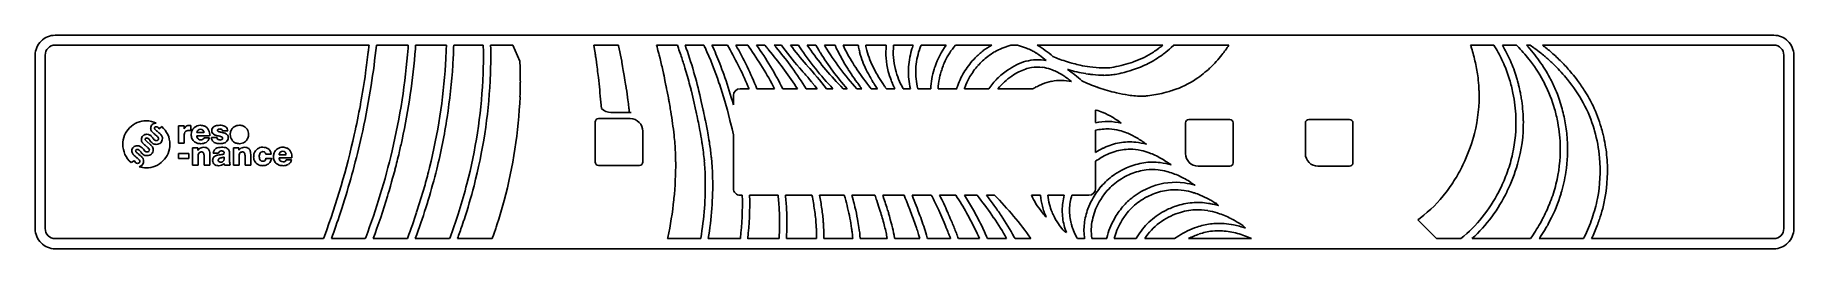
# Model space of a CAD drawing. Header units: millimetres. Extents: x 17 to 281, y -119 to -87.
import ezdxf

# ---------------------------------------------------------------- set-up
doc = ezdxf.new("R2010")
doc.units = ezdxf.units.MM
doc.layers.add('CUIVRE', color=7, linetype='Continuous')

msp = doc.modelspace()

# ---------------------------------------------------------------- linework, layer by layer
at = {"layer": 'CUIVRE'}
for p, q in [((86.61, -86.79), (19.5, -86.79)), ((90.15, -86.79), (86.61, -86.79)), ((86.61, -86.79), (86.61, -86.79)), ((277.5, -86.79), (90.15, -86.79)), ((90.15, -86.79), (90.15, -86.79)), ((19.5, -88.27), (66.62, -88.27)), ((67.72, -88.33), (67.73, -88.27)), ((67.73, -88.27), (72.51, -88.27)), ((72.51, -88.27), (72.48, -88.74)), ((73.58, -88.78), (73.6, -88.46)), ((73.58, -88.82), (73.58, -88.78)), ((73.6, -88.46), (73.61, -88.27)), ((73.61, -88.27), (78.23, -88.27)), ((78.23, -88.27), (78.2, -88.99)), ((79.28, -89.76), (79.3, -89.02)), ((79.3, -89.02), (79.32, -88.65)), ((79.32, -88.65), (79.33, -88.29)), ((79.33, -88.29), (79.33, -88.27)), ((79.33, -88.27), (83.76, -88.27)), ((83.76, -88.27), (83.76, -88.28)), ((84.86, -88.27), (88.22, -88.27)), ((88.22, -88.27), (89.25, -90.66)), ((100.38, -88.27), (104.06, -88.27)), ((100.48, -88.94), (100.38, -88.27)), ((100.52, -89.16), (100.48, -88.94)), ((100.56, -89.45), (100.52, -89.16)), ((104.06, -88.27), (104.09, -88.38)), ((109.77, -88.27), (112.9, -88.27)), ((112.9, -88.27), (112.97, -88.44)), ((113.34, -89.49), (113.42, -89.72)), ((113.42, -89.72), (113.49, -89.94)), ((114.07, -88.27), (116.88, -88.27)), ((116.88, -88.27), (116.98, -88.48)), ((116.98, -88.48), (117.05, -88.65)), ((118.09, -88.27), (120.42, -88.27)), ((120.42, -88.27), (120.56, -88.52)), ((121.68, -88.27), (123.46, -88.27)), ((123.46, -88.27), (123.66, -88.56)), ((124.8, -88.27), (126.03, -88.27)), ((126.03, -88.27), (126.28, -88.58)), ((126.59, -88.97), (126.9, -89.35)), ((127.67, -88.55), (127.45, -88.27)), ((127.45, -88.27), (128.53, -88.27)), ((127.75, -88.64), (127.67, -88.55)), ((128.53, -88.27), (128.74, -88.57)), ((129.89, -88.27), (131.07, -88.27)), ((131.07, -88.27), (131.25, -88.55)), ((132.4, -88.27), (133.7, -88.27)), ((133.7, -88.27), (133.94, -88.69)), ((135.09, -88.46), (134.98, -88.27)), ((134.98, -88.27), (136.58, -88.27)), ((136.58, -88.27), (136.67, -88.47)), ((137.78, -88.27), (140.05, -88.27)), ((140.05, -88.27), (140.07, -88.36)), ((140.07, -88.36), (140.11, -88.6)), ((141.17, -88.27), (144.26, -88.27)), ((141.24, -88.66), (141.2, -88.47)), ((145.36, -88.32), (145.36, -88.27)), ((145.36, -88.27), (148.31, -88.27)), ((149.24, -88.93), (149.29, -88.78)), ((149.29, -88.78), (149.35, -88.62)), ((149.35, -88.62), (149.48, -88.27)), ((149.48, -88.27), (153.27, -88.27)), ((154.4, -88.58), (154.64, -88.27)), ((154.64, -88.27), (160.1, -88.27)), ((161.67, -88.74), (162.97, -88.27)), ((162.97, -88.27), (163.97, -88.27)), ((163.97, -88.27), (165.3, -88.74)), ((166.89, -88.27), (185.77, -88.27)), ((185.36, -88.6), (185.24, -88.7)), ((185.77, -88.27), (185.61, -88.41)), ((185.77, -89.68), (185.81, -89.65)), ((187.02, -88.64), (187.43, -88.27)), ((187.43, -88.27), (195.68, -88.27)), ((231.96, -88.28), (231.96, -88.27)), ((231.96, -88.27), (235.47, -88.27)), ((235.47, -88.27), (235.62, -88.53)), ((235.62, -88.53), (235.8, -88.82)), ((236.75, -88.27), (238.89, -88.27)), ((238.89, -88.27), (239.21, -88.61)), ((240.39, -88.27), (240.91, -88.27)), ((240.91, -88.27), (241.47, -88.68)), ((242.72, -89.63), (242.9, -89.77)), ((242.77, -88.27), (277.5, -88.27)), ((16.5, -89.79), (16.5, -115.79)), ((18, -115.77), (18, -89.77)), ((83.77, -91.6), (83.76, -92.1)), ((83.78, -90.94), (83.77, -91.6)), ((89.25, -90.66), (89.25, -90.83)), ((89.25, -90.83), (89.28, -91.48)), ((89.28, -91.48), (89.29, -91.62)), ((100.65, -90.13), (100.63, -89.96)), ((100.69, -90.36), (100.65, -90.13)), ((100.81, -91.26), (100.69, -90.36)), ((100.89, -91.87), (100.81, -91.26)), ((100.93, -92.21), (100.89, -91.87)), ((101.05, -93.13), (100.93, -92.21)), ((104.46, -90.22), (104.55, -90.68)), ((104.58, -90.85), (104.69, -91.46)), ((104.69, -91.46), (104.79, -92.06)), ((104.79, -92.06), (104.92, -92.84)), ((110.3, -90.28), (110.17, -89.78)), ((110.9, -92.88), (110.77, -92.3)), ((119.42, -91.44), (119.26, -91.04)), ((119.59, -91.9), (119.42, -91.44)), ((130.1, -91.65), (129.82, -91.27)), ((132.41, -91.35), (132.24, -91.17)), ((138.53, -91.9), (138.77, -92.27)), ((139.46, -91.31), (139.23, -90.94)), ((141.4, -92.25), (141.57, -92.58)), ((142.53, -92.03), (142.44, -91.86)), ((169.12, -91.95), (169.17, -91.97)), ((171.78, -90.87), (171.46, -90.78)), ((172.14, -90.97), (171.78, -90.87)), ((172.34, -91.03), (172.14, -90.97)), ((181.49, -90.73), (181.3, -90.8)), ((243.07, -89.92), (243.16, -89.99)), ((243.16, -89.99), (243.28, -90.1)), ((243.41, -90.21), (243.41, -90.21)), ((279, -89.77), (279, -115.77)), ((280.5, -115.79), (280.5, -89.79)), ((66.79, -95.16), (66.93, -94.31)), ((84.8, -93.64), (84.81, -93.31)), ((84.81, -93.31), (84.84, -92.68)), ((89.32, -93.82), (89.32, -94.37)), ((104.92, -92.84), (105.03, -93.52)), ((105.03, -93.52), (105.13, -94.11)), ((105.13, -94.11), (105.21, -94.63)), ((105.21, -94.63), (105.23, -94.75)), ((111.04, -93.55), (110.9, -92.88)), ((111.19, -94.31), (111.04, -93.55)), ((111.19, -94.31), (111.19, -94.31)), ((111.33, -95), (111.29, -94.82)), ((111.37, -95.23), (111.33, -95)), ((114.79, -94.31), (114.87, -94.64)), ((114.87, -94.64), (114.95, -94.93)), ((119.15, -93.91), (119.2, -94.08)), ((123.66, -94.81), (122.32, -94.81)), ((127.5, -94.81), (124.84, -94.81)), ((130.94, -94.81), (128.72, -94.81)), ((133.89, -94.81), (132.25, -94.81)), ((132.76, -93.43), (133.04, -93.77)), ((133.15, -93.9), (133.52, -94.35)), ((133.52, -94.35), (133.89, -94.81)), ((136.26, -94.81), (135.28, -94.81)), ((137.42, -94.44), (137.07, -94.06)), ((137.77, -94.81), (137.42, -94.44)), ((138.37, -94.81), (137.77, -94.81)), ((139.66, -93.56), (139.89, -93.88)), ((140.59, -94.81), (139.84, -94.81)), ((139.89, -93.88), (139.97, -93.99)), ((139.97, -93.99), (140.28, -94.4)), ((141.57, -92.58), (141.73, -92.86)), ((142.94, -94.81), (142, -94.81)), ((142.12, -93.53), (142.31, -93.85)), ((142.31, -93.85), (142.39, -93.96)), ((142.39, -93.96), (142.52, -94.17)), ((142.92, -94.78), (142.94, -94.81)), ((144.28, -94.81), (144.17, -94.65)), ((145.56, -94.81), (144.28, -94.81)), ((145, -93.54), (145.06, -93.7)), ((145.06, -93.7), (145.18, -93.98)), ((145.49, -94.66), (145.56, -94.81)), ((147.88, -94.81), (146.81, -94.81)), ((150.94, -94.81), (149, -94.81)), ((154.83, -94.81), (152.04, -94.81)), ((152.38, -92.65), (152.41, -92.55)), ((159.65, -94.81), (155.99, -94.81)), ((156.02, -94.71), (156.09, -94.53)), ((166.3, -94.81), (161.03, -94.81)), ((166.96, -94.45), (166.79, -94.53)), ((171.18, -93.06), (171.41, -93.22)), ((174.22, -92.55), (174.56, -92.6)), ((174.56, -92.6), (174.7, -92.62)), ((239.09, -93.88), (239.07, -93.78)), ((239.12, -93.99), (239.09, -93.88)), ((239.15, -94.12), (239.12, -93.99)), ((239.19, -94.26), (239.15, -94.12)), ((248.04, -93.58), (247.83, -93.29)), ((101.49, -97.78), (101.4, -96.83)), ((105.48, -96.51), (105.51, -96.74)), ((105.51, -96.74), (105.56, -97.12)), ((105.56, -97.12), (105.63, -97.71)), ((111.55, -96.15), (111.37, -95.23)), ((111.81, -97.58), (111.66, -96.76)), ((111.84, -97.8), (111.81, -97.58)), ((115.43, -96.97), (115.58, -97.67)), ((115.58, -97.67), (115.73, -98.32)), ((116.5, -96.73), (116.38, -96.2)), ((116.64, -97.37), (116.5, -96.73)), ((116.78, -98), (116.64, -97.37)), ((121.16, -96.66), (121, -96.12)), ((121.32, -97.23), (121.16, -96.66)), ((121.32, -95.81), (121.32, -97.23)), ((186.28, -95.34), (185.94, -95.43)), ((187.29, -95.04), (187.18, -95.08)), ((245.64, -97.51), (245.64, -97.51)), ((34.67, -99.95), (34.68, -99.95)), ((100.58, -105.79), (100.58, -99.79)), ((101.08, -99.29), (105.83, -99.29)), ((105.98, -98.36), (102.94, -98.36)), ((105.7, -98.29), (105.74, -98.34)), ((105.74, -98.34), (105.98, -98.36)), ((116.82, -98.18), (116.78, -98)), ((117.17, -99.83), (117.13, -99.63)), ((120.74, -99.35), (120.89, -99.94)), ((120.89, -99.94), (121.11, -100.82)), ((175.68, -98), (175.75, -98.01)), ((175.68, -99.89), (175.68, -98)), ((176.77, -98.35), (176.81, -98.37)), ((178.23, -99.09), (178.4, -99.19)), ((178.4, -99.19), (178.44, -99.21)), ((189.19, -104.53), (189.19, -99.92)), ((189.69, -99.42), (195.83, -99.42)), ((196.33, -99.92), (196.33, -105.92)), ((207.18, -104.53), (207.18, -99.92)), ((207.68, -99.42), (213.82, -99.42)), ((214.32, -99.92), (214.32, -105.92)), ((239.89, -99.6), (239.89, -99.4)), ((33.49, -102.92), (33.69, -103.1)), ((33.71, -102.51), (33.71, -102.51)), ((34.2, -101.41), (34.14, -101.35)), ((34.7, -101.85), (34.62, -101.78)), ((34.88, -101.24), (35.08, -101.41)), ((35.5, -100.48), (35.12, -100.82)), ((35.13, -101.45), (35.21, -101.52)), ((35.23, -101.53), (35.28, -101.59)), ((38.03, -100.36), (38.86, -100.36)), ((38.03, -102.97), (38.03, -100.36)), ((38.86, -100.36), (38.86, -100.82)), ((38.86, -100.82), (38.87, -100.82)), ((38.88, -101.67), (38.88, -102.97)), ((39.85, -100.33), (39.85, -101.11)), ((40.78, -101.39), (41.84, -101.39)), ((42.69, -101.87), (40.78, -101.87)), ((41.85, -102.18), (42.65, -102.18)), ((42.97, -102.11), (43.78, -102.11)), ((44.03, -101.89), (43.86, -101.86)), ((44.22, -101.94), (44.03, -101.89)), ((44.23, -101.29), (44.3, -101.31)), ((45.4, -101.13), (44.62, -101.13)), ((107.72, -101.18), (107.72, -105.79)), ((112.41, -101.79), (112.36, -101.32)), ((116.28, -101.05), (116.36, -101.49)), ((116.36, -101.49), (116.44, -101.91)), ((116.44, -101.91), (116.51, -102.3)), ((117.42, -101.14), (117.37, -100.86)), ((117.47, -101.44), (117.42, -101.14)), ((117.53, -101.75), (117.47, -101.44)), ((117.59, -102.09), (117.53, -101.75)), ((117.65, -102.45), (117.59, -102.09)), ((117.71, -102.83), (117.65, -102.45)), ((121.11, -100.82), (121.22, -101.27)), ((121.22, -101.27), (121.32, -101.71)), ((121.32, -101.71), (121.32, -109.77)), ((175.68, -104.35), (175.68, -101.03)), ((250.52, -100.88), (250.59, -101.13)), ((251.87, -101.69), (251.84, -101.55)), ((251.96, -102.06), (251.87, -101.69)), ((30.92, -105.85), (31.35, -105.59)), ((31.37, -104.81), (31.31, -104.75)), ((31.87, -105.25), (31.8, -105.18)), ((32.05, -104.64), (32.26, -104.81)), ((32.32, -104.2), (32.31, -104.2)), ((32.31, -104.85), (32.38, -104.92)), ((32.4, -104.93), (32.45, -104.98)), ((32.81, -103.1), (32.75, -103.04)), ((33.31, -103.54), (33.23, -103.47)), ((33.74, -103.14), (33.81, -103.21)), ((33.83, -103.22), (33.89, -103.27)), ((38.02, -105.26), (38.02, -104.53)), ((38.02, -104.53), (39.58, -104.53)), ((39.58, -105.26), (38.02, -105.26)), ((38.88, -102.97), (38.03, -102.97)), ((39.58, -104.53), (39.58, -105.26)), ((40.11, -103.65), (40.94, -103.65)), ((40.11, -106.26), (40.11, -103.65)), ((40.94, -103.65), (40.94, -104.01)), ((40.94, -104.01), (40.95, -104.01)), ((40.96, -104.84), (40.96, -106.26)), ((41.85, -106.26), (41.85, -105)), ((42.71, -104.59), (42.71, -106.26)), ((44.04, -104.46), (43.24, -104.46)), ((44.61, -103.01), (44.52, -103.02)), ((44.64, -105.12), (44.56, -105.13)), ((44.86, -105.26), (44.87, -105.21)), ((44.87, -105.12), (44.87, -105.04)), ((45.69, -104.45), (45.69, -105.59)), ((46.25, -103.65), (47.08, -103.65)), ((46.25, -106.26), (46.25, -103.65)), ((47.08, -103.65), (47.08, -104.01)), ((47.08, -104.01), (47.09, -104.01)), ((47.11, -104.84), (47.11, -106.26)), ((48, -106.26), (48, -105)), ((48.85, -104.59), (48.85, -106.26)), ((51.95, -104.61), (51.12, -104.61)), ((51.14, -105.24), (51.97, -105.24)), ((53.13, -104.69), (54.19, -104.69)), ((55.04, -105.17), (53.13, -105.17)), ((54.2, -105.47), (55, -105.47)), ((40.96, -106.26), (40.11, -106.26)), ((42.71, -106.26), (41.85, -106.26)), ((44.89, -106.08), (44.88, -106.01)), ((45.79, -106.26), (44.93, -106.26)), ((47.11, -106.26), (46.25, -106.26)), ((48.85, -106.26), (48, -106.26)), ((70.01, -108.78), (70.16, -108.23)), ((70.16, -108.23), (70.29, -107.76)), ((70.29, -107.76), (70.52, -106.92)), ((75.7, -106.6), (75.62, -106.93)), ((107.22, -106.29), (101.08, -106.29)), ((175.68, -109.77), (175.68, -105.68)), ((195.83, -106.42), (191.08, -106.42)), ((213.82, -106.42), (209.07, -106.42)), ((237.52, -107.2), (237.46, -107.36)), ((69.39, -110.89), (69.51, -110.49)), ((69.51, -110.49), (69.62, -110.11)), ((69.62, -110.11), (69.83, -109.4)), ((69.83, -109.4), (70.01, -108.78)), ((122.32, -110.77), (122.65, -110.77)), ((123.75, -110.77), (128.02, -110.77)), ((129.12, -110.77), (133.11, -110.77)), ((134.24, -110.77), (137.96, -110.77)), ((137.96, -110.77), (138.07, -111.17)), ((139.19, -111.11), (139.1, -110.77)), ((139.1, -110.77), (142.56, -110.77)), ((143.85, -111.11), (143.73, -110.77)), ((143.73, -110.77), (146.94, -110.77)), ((146.94, -110.77), (147.12, -111.19)), ((148.32, -111.21), (148.13, -110.77)), ((148.13, -110.77), (151.02, -110.77)), ((152.26, -110.77), (154.7, -110.77)), ((154.7, -110.77), (154.92, -111.11)), ((156.01, -110.77), (157.89, -110.77)), ((157.89, -110.77), (158.2, -111.15)), ((159.3, -110.77), (160.52, -110.77)), ((166.04, -110.77), (167.43, -110.77)), ((168.53, -110.77), (170.98, -110.77)), ((172.13, -110.77), (174.68, -110.77)), ((189.99, -108.84), (190.09, -108.94)), ((190.09, -108.94), (190.18, -109.02)), ((190.18, -109.02), (190.4, -109.15)), ((190.4, -109.15), (190.51, -109.22)), ((62.28, -113.49), (62.52, -112.77)), ((62.52, -112.77), (62.73, -112.11)), ((80.15, -113.12), (79.99, -113.62)), ((128.13, -111.87), (128.15, -112.15)), ((128.15, -112.15), (128.18, -112.57)), ((128.18, -112.57), (128.2, -112.98)), ((128.2, -112.98), (128.22, -113.51)), ((139.28, -111.45), (139.19, -111.11)), ((139.43, -112.03), (139.35, -111.71)), ((142.63, -110.97), (142.77, -111.36)), ((142.77, -111.36), (142.83, -111.54)), ((142.83, -111.54), (142.95, -111.89)), ((142.95, -111.89), (143.17, -112.55)), ((143.17, -112.55), (143.35, -113.13)), ((143.99, -111.54), (143.86, -111.15)), ((144.08, -111.8), (143.99, -111.54)), ((147.12, -111.19), (147.21, -111.41)), ((147.21, -111.41), (147.3, -111.62)), ((147.3, -111.62), (147.57, -112.32)), ((147.57, -112.32), (147.81, -112.93)), ((148.46, -111.57), (148.32, -111.21)), ((148.61, -111.94), (148.46, -111.57)), ((148.89, -112.66), (148.61, -111.94)), ((149.07, -113.14), (148.89, -112.66)), ((149.31, -113.79), (149.07, -113.14)), ((152.28, -113.33), (152.44, -113.7)), ((153.54, -113.45), (153.46, -113.28)), ((153.62, -113.63), (153.54, -113.45)), ((157.37, -113.02), (157.2, -112.74)), ((157.55, -113.35), (157.37, -113.02)), ((176.13, -111.96), (176.13, -111.96)), ((183.38, -111.03), (183.45, -110.99)), ((193.89, -112.07), (194.01, -112.2)), ((193.93, -113.41), (193.99, -113.43)), ((193.99, -113.43), (194.06, -113.45)), ((194.01, -112.2), (194.07, -112.26)), ((243.94, -111.77), (243.81, -112.1)), ((73.89, -116.33), (73.99, -116.04)), ((80.58, -115.31), (80.71, -114.95)), ((80.71, -114.95), (80.82, -114.6)), ((85.63, -115.75), (85.4, -116.43)), ((85.69, -115.56), (85.63, -115.75)), ((85.86, -115.04), (85.69, -115.56)), ((86.08, -114.34), (85.86, -115.04)), ((133.75, -115.46), (133.76, -115.68)), ((133.77, -115.78), (133.78, -116.16)), ((133.78, -116.16), (133.79, -116.44)), ((134.86, -115.63), (134.85, -115.4)), ((134.87, -115.92), (134.86, -115.66)), ((134.89, -116.45), (134.87, -115.92)), ((139.06, -115.73), (139.09, -115.92)), ((143.94, -115.19), (144.01, -115.45)), ((144.74, -113.92), (144.62, -113.52)), ((144.87, -114.38), (144.74, -113.92)), ((145.01, -114.9), (144.87, -114.38)), ((145.08, -115.18), (145.01, -114.9)), ((148.61, -115.09), (148.79, -115.63)), ((152.44, -113.7), (152.61, -114.07)), ((152.61, -114.07), (152.95, -114.86)), ((152.98, -114.94), (153.22, -115.52)), ((154.21, -115.04), (154.14, -114.87)), ((154.3, -115.25), (154.21, -115.04)), ((158.99, -116.2), (158.91, -116.03)), ((168.29, -114.06), (168.27, -114.05)), ((172.06, -115.17), (172.02, -115.03)), ((172.11, -115.32), (172.06, -115.17)), ((172.14, -115.42), (172.11, -115.32)), ((172.18, -115.54), (172.14, -115.42)), ((195.98, -114.25), (196.04, -114.28)), ((196.49, -114.51), (196.65, -114.61)), ((197.78, -115.3), (197.98, -115.51)), ((197.98, -115.51), (198.08, -115.61)), ((198.08, -115.61), (198.18, -115.71)), ((224.08, -114.47), (224.42, -114.2)), ((226.88, -117.27), (224.08, -114.47)), ((242.74, -114.4), (242.56, -114.73)), ((243.76, -114.82), (243.89, -114.57)), ((59.79, -117.27), (19.5, -117.27)), ((19.5, -118.79), (277.5, -118.79)), ((59.93, -116.88), (59.79, -117.27)), ((60.96, -117.27), (60.96, -117.26)), ((66.05, -117.27), (60.96, -117.27)), ((66.12, -117.09), (66.05, -117.27)), ((72.37, -117.27), (67.22, -117.27)), ((72.44, -117.1), (72.37, -117.27)), ((73.54, -117.27), (73.78, -116.63)), ((78.72, -117.27), (73.54, -117.27)), ((73.78, -116.63), (73.89, -116.33)), ((78.79, -117.1), (78.72, -117.27)), ((85.1, -117.27), (79.89, -117.27)), ((85.16, -117.1), (85.1, -117.27)), ((85.28, -116.77), (85.16, -117.1)), ((85.4, -116.43), (85.28, -116.77)), ((116.41, -117.27), (111.43, -117.27)), ((116.42, -117.19), (116.41, -117.27)), ((122.36, -117.27), (117.52, -117.27)), ((122.36, -117.21), (122.36, -117.27)), ((128.17, -117.27), (123.46, -117.27)), ((128.17, -117.24), (128.17, -117.27)), ((133.81, -117.27), (129.27, -117.27)), ((133.79, -116.44), (133.8, -116.85)), ((133.8, -116.85), (133.81, -117.27)), ((134.9, -116.8), (134.89, -116.45)), ((134.91, -117.27), (134.9, -116.8)), ((134.91, -117.27), (134.91, -117.27)), ((139.25, -117.27), (134.91, -117.27)), ((139.18, -116.6), (139.21, -116.93)), ((139.21, -116.93), (139.25, -117.27)), ((140.35, -117.27), (140.35, -117.23)), ((144.42, -117.27), (140.35, -117.27)), ((144.23, -116.36), (144.28, -116.59)), ((144.28, -116.59), (144.32, -116.76)), ((144.32, -116.76), (144.37, -117.02)), ((144.37, -117.02), (144.42, -117.27)), ((145.52, -117.18), (145.44, -116.77)), ((145.54, -117.27), (145.52, -117.18)), ((149.31, -117.27), (145.54, -117.27)), ((149.06, -116.45), (149.12, -116.65)), ((149.12, -116.65), (149.22, -116.96)), ((149.22, -116.96), (149.31, -117.27)), ((150.31, -116.76), (150.2, -116.4)), ((150.42, -117.13), (150.31, -116.76)), ((150.46, -117.27), (150.42, -117.13)), ((153.92, -117.27), (150.46, -117.27)), ((153.75, -116.84), (153.83, -117.06)), ((153.83, -117.06), (153.88, -117.16)), ((155.03, -117.1), (154.94, -116.88)), ((155.09, -117.27), (155.03, -117.1)), ((158.27, -117.27), (155.09, -117.27)), ((158.09, -116.88), (158.27, -117.27)), ((159.02, -116.25), (158.99, -116.2)), ((159.12, -116.48), (159.02, -116.25)), ((159.32, -116.94), (159.12, -116.48)), ((159.38, -117.07), (159.32, -116.94)), ((159.48, -117.27), (159.38, -117.07)), ((162.33, -117.27), (159.48, -117.27)), ((163.59, -117.27), (163.46, -117.03)), ((165.98, -117.27), (163.59, -117.27)), ((171.31, -116.37), (171.08, -116.21)), ((172.97, -117.27), (172.83, -117.03)), ((174.03, -117.27), (172.97, -117.27)), ((175.14, -117.27), (175.13, -117.19)), ((177.36, -117.27), (175.14, -117.27)), ((177.39, -117.17), (177.36, -117.27)), ((181.76, -117.27), (178.49, -117.27)), ((181.92, -117.01), (181.76, -117.27)), ((187.54, -117.27), (183.07, -117.27)), ((188.17, -116.85), (187.54, -117.27)), ((199.1, -117.27), (189.62, -117.27)), ((230.52, -117.27), (226.88, -117.27)), ((230.97, -116.89), (230.52, -117.27)), ((240.96, -117.27), (232.19, -117.27)), ((241.16, -116.98), (240.96, -117.27)), ((248.92, -117.27), (242.29, -117.27)), ((249.03, -117.05), (248.92, -117.27)), ((277.5, -117.27), (250.14, -117.27))]:
    msp.add_line(p, q, dxfattribs=at)
for centre, radius, start, end in [((19.5, -89.78), 2.99, 90.014, 135.154), ((277.5, -89.78), 2.99, 44.8315, 90.0008), ((19.49, -89.79), 2.99, 134.832, 180.0005), ((19.5, -89.77), 1.5, 90.0615, 179.9385), ((-43.87, -76.65), 111.09, 351.8375, 353.4585), ((54.56, -87.83), 12.03, 352.9661, 353.9166), ((44.57, -86.43), 22.11, 353.0529, 354.1203), ((-2, -81.02), 69, 353.6089, 353.962), ((-54.8, -75.23), 123.22, 351.0893, 353.8966), ((-28.31, -80.89), 101.1, 346.7064, 355.5499), ((-28.22, -80.91), 102.1, 347.8096, 355.555), ((11.84, -86.88), 66.39, 356.3066, 358.1748), ((24.62, -87.57), 54.7, 356.1688, 357.7113), ((6.66, -90.14), 77.13, -0.5887, 1.3809), ((11.99, -90.1), 72.9, 357.9695, 361.4335), ((58.31, -95.73), 42.71, 7.768, 8.457), ((11.5, -108.09), 94.66, 10.8819, 12.0177), ((29.66, -110.59), 83.16, 14.7844, 15.5643), ((94.68, -93.57), 15.95, 13.9201, 15.2757), ((109.42, -89.95), 0.772, 12.6291, 16.2463), ((67.55, -105.11), 48.37, 18.8357, 20.1509), ((51.9, -110.6), 66.06, 16.1738, 19.7547), ((65.49, -112.19), 56.69, 18.8121, 24.5407), ((67.49, -111.32), 55.61, 21.3898, 24.4892), ((117.83, -90.15), 3.18, 28.8542, 30.8326), ((73.36, -115.67), 54.45, 22.5223, 29.7877), ((71.83, -116.46), 57.27, 25.9647, 29.4863), ((80.08, -119.6), 53.51, 27.6004, 35.4555), ((81.78, -118.43), 52.54, 30.8744, 35.0345), ((155.29, -65.54), 37.04, 218.4616, 219.2233), ((84.61, -124.83), 55.2, 32.9407, 39.9947), ((84.34, -125.07), 56.67, 36.6243, 40.0044), ((165.14, -62.03), 45.05, 216.1027, 221.8632), ((165.41, -61.86), 44.27, 216.6397, 221.4646), ((168.54, -63.87), 44.71, 213.4973, 223.7838), ((168.66, -63.79), 43.75, 214.0204, 223.7754), ((134.61, -88.33), 0.756, 208.3413, 212.1473), ((143.24, -83.45), 10.67, 209.6608, 211.5473), ((139.16, -86.11), 5.8, 210.2098, 212.4241), ((140.69, -85.39), 7.49, 210.8012, 212.4626), ((169.84, -67.36), 41.76, 211.866, 221.0964), ((169.52, -67.61), 40.25, 211.1938, 216.8464), ((155.85, -80.13), 20.92, 203.4906, 206.1653), ((157.5, -79.22), 22.79, 206.391, 210.0724), ((154.9, -80.57), 18.77, 204.2237, 208.8582), ((161.79, -76.85), 26.6, 208.7161, 211.9863), ((150.2, -86.78), 10.25, 190.2024, 194.3557), ((152.17, -86.28), 12.29, 194.3633, 201.4706), ((145.44, -87.59), 4.32, 189.0564, 191.6982), ((150.94, -86.63), 9.91, 191.8617, 194.1666), ((152.18, -86.28), 11.19, 194.3537, 202.0827), ((155.94, -89.32), 11.73, 174.8569, 194.2506), ((155.95, -89.32), 10.64, 174.6022, 194.2486), ((159.68, -92.36), 12.09, 164.0345, 177.8635), ((148.53, -89.15), 0.483, 161.3491, 166.8038), ((155.89, -91.16), 8.12, 161.7429, 164.5105), ((156.77, -91.52), 9.06, 159.0119, 161.3463), ((160.4, -92.54), 11.73, 162.2191, 169.4678), ((149.37, -88.99), 0.146, 157.6631, 166.3816), ((162.99, -95.39), 12.05, 143.7936, 161.0205), ((162.79, -95.23), 10.71, 141.6233, 156.5339), ((166, -98.48), 11.81, 127.4382, 135.4024), ((164.74, -96.76), 9.68, 118.6534, 127.6638), ((165.18, -97.3), 9.27, 120.0778, 127.828), ((164.07, -95.33), 7.01, 110.029, 120.2851), ((163.02, -95.22), 6.87, 63.2231, 70.5829), ((162.51, -96.33), 8.08, 58.8529, 63.5393), ((161.47, -98.07), 10.11, 56.1254, 58.9349), ((161.67, -97.93), 10.98, 53.9203, 61.5858), ((165.43, -92.3), 3.11, 53.8856, 57.3077), ((160.08, -100.16), 13.72, 47.9102, 54.0422), ((176.57, -77.16), 14.44, 289.9219, 302.6426), ((177.63, -78.81), 12.48, 302.636, 306.8443), ((176.78, -77.59), 15.06, 301.7497, 306.6294), ((180.11, -82.05), 8.4, 306.6083, 307.6781), ((180.06, -81.8), 8.63, 307.917, 309.9993), ((183.36, -86.27), 4.17, 305.9272, 308.6228), ((175.71, -76.26), 16.77, 307.7253, 312.4197), ((181.01, -79.03), 17.34, 313.1185, 321.9253), ((180.39, -78.56), 18.12, 321.9531, 327.5719), ((222.8, -91.69), 9.78, 17.7621, 20.417), ((207.26, -96.55), 26.06, 12.4968, 17.5188), ((216.64, -100.07), 22.22, 23.9305, 30.428), ((216.96, -99.92), 22.96, 23.8632, 30.4679), ((220.5, -106.23), 25.7, 37.2883, 43.2737), ((220.41, -106.31), 26.92, 35.6633, 42.0773), ((241.32, -88.91), 0.273, 50.0689, 58.2202), ((241.36, -88.93), 0.269, 50.0197, 58.1404), ((223.54, -113.55), 30.66, 51.8284, 54.069), ((237.56, -95.86), 8.09, 50.3507, 52.4729), ((222.76, -114.47), 32.96, 51.094, 52.6269), ((229.95, -105.5), 21.47, 48.6299, 50.9837), ((223.94, -112.36), 30.59, 44.9002, 48.6817), ((277.5, -89.77), 1.5, 0.0615, 89.9385), ((277.51, -89.79), 2.99, 0.0466, 45.121), ((-9.61, -85.45), 87.9, 346.0775, 356.2784), ((-9.02, -85.51), 88.4, 351.1567, 356.2916), ((17.3, -90.1), 66.49, 356.996, 358.2813), ((29.11, -93.77), 60.22, -0.0438, 2.05), ((99.1, -91.77), 5.56, 9.5683, 11.3818), ((22.13, -112.15), 90.84, 12.6228, 13.9329), ((43.41, -113.29), 73.86, 17.009, 18.4236), ((46.25, -112.21), 70.83, 14.6335, 16.8461), ((43.4, -112.97), 74.88, 12.9422, 16.1012), ((112.54, -94.67), 7.57, 19.4196, 21.402), ((60.78, -113.9), 62.79, 16.4446, 20.2685), ((120.88, -92.63), 2.74, 24.6585, 27.0374), ((73.48, -115.64), 55.43, 22.072, 25.8281), ((80.35, -119.39), 54.26, 26.9324, 30.9607), ((85.45, -124.27), 55.3, 32.1927, 36.1511), ((90.81, -128.74), 54.83, 40.0881, 41.9502), ((89.13, -130.23), 58.17, 37.5105, 41.9397), ((171.29, -66.22), 42.5, 216.9157, 222.2685), ((166.95, -73.76), 33.71, 210.0655, 212.5545), ((168.87, -72.56), 35.97, 213.2233, 215.7107), ((169.95, -71.86), 36.16, 212.5383, 217.6811), ((141.42, -90.55), 0.717, 198.5713, 204.2831), ((154.14, -85.57), 14.38, 201.5003, 205.9809), ((169.76, -77.89), 31.78, 206.1017, 206.8619), ((155.25, -85.1), 14.48, 201.8417, 207.8135), ((161.9, -81.59), 22, 208.3341, 211.1279), ((156.55, -89.12), 12.37, 194.461, 200.9143), ((156.29, -89.19), 11, 194.4473, 202.2918), ((158.88, -92.29), 11.28, 178.0784, 192.8981), ((158.8, -92.31), 10.11, 177.4676, 194.3085), ((159.21, -92.33), 10.52, 169.4082, 177.4966), ((162.66, -95.39), 11.74, 162.5837, 177.1696), ((168.04, -97.1), 17.39, 161.1089, 162.5155), ((165.06, -96.1), 13.13, 161.0468, 164.3181), ((163.63, -95.62), 11.64, 156.4044, 160.9769), ((166.48, -98.58), 12.25, 148.1375, 159.6486), ((165.46, -97.97), 11.06, 135.2836, 148.0337), ((165.67, -98.14), 10.23, 138.4599, 149.8125), ((165.78, -98.25), 10.39, 132.7893, 138.3808), ((166.15, -98.64), 10.92, 127.5142, 132.8319), ((168.98, -101.45), 11.46, 124.6082, 134.6), ((168.43, -100.58), 10.43, 116.3812, 124.8215), ((168.23, -100.25), 8.95, 117.1055, 124.9949), ((167.3, -98.36), 7.95, 105.1374, 116.2244), ((167.5, -98.85), 7.37, 108.5836, 116.9795), ((167, -97.37), 5.81, 99.2826, 108.6021), ((166.99, -97.22), 6.76, 78.9297, 105.0799), ((166.99, -97.17), 5.61, 82.6559, 99.5144), ((159.59, -100.66), 13.31, 49.2217, 54.8236), ((166.92, -97.76), 6.21, 71.3418, 82.7157), ((168.53, -93.17), 1.35, 68.6753, 73.5773), ((168.63, -93.15), 1.29, 67.7249, 72.6956), ((166.3, -99.54), 8.09, 63.1799, 69.2106), ((176.84, -72.4), 19.14, 246.7004, 249.7619), ((165.28, -101.47), 10.28, 55.8569, 62.9761), ((170.51, -89.69), 0.731, 247.1005, 252.4484), ((170.59, -89.67), 0.777, 247.2805, 252.65), ((178.14, -68.88), 22.89, 250.1214, 253.0341), ((163.6, -103.96), 14.38, 51.3945, 56.8131), ((171.92, -90.54), 1.45, 252.227, 255.6419), ((178.12, -69.1), 23.77, 253.9611, 260.541), ((178.59, -67.08), 24.75, 255.3716, 257.8741), ((177.82, -70.57), 21.18, 257.9146, 261.8138), ((177.09, -76.1), 15.6, 261.5776, 268.6388), ((176.94, -80.64), 11.05, 268.8848, 271.5439), ((177.1, -84.58), 7.11, 271.1048, 280.5794), ((173.17, -65.09), 26.99, 281.1775, 284.3647), ((174.93, -72.36), 20.62, 283.0149, 287.7648), ((175.2, -73.34), 18.5, 284.6206, 289.2706), ((176.27, -76.47), 16.29, 287.6919, 296.7123), ((177.25, -78.37), 14.15, 296.6344, 301.8278), ((181.68, -79.71), 16.38, 303.703, 313.0271), ((208.81, -96.18), 24.47, 7.085, 12.4343), ((218.32, -99.3), 20.37, 16.7651, 23.8533), ((218.11, -99.38), 21.69, 16.8192, 23.8116), ((222.9, -104.47), 22.73, 27.2581, 37.4162), ((223.25, -104.28), 23.42, 28.3001, 35.6728), ((242.29, -90.58), 1.01, 48.0076, 52.7998), ((239.58, -93.98), 5.35, 49.3093, 50.8889), ((243.2, -90.22), 0.148, 45.0491, 53.1032), ((242.78, -90.77), 0.831, 46.4319, 51.4356), ((242.88, -90.75), 0.756, 45.9573, 51.4586), ((224.36, -111.92), 28.88, 45.5019, 48.7218), ((225.94, -110.32), 26.63, 39.4006, 45.5145), ((226.21, -110.08), 27.37, 40.6488, 44.875), ((228.75, -107.95), 24.06, 37.5269, 40.7324), ((-51.61, -75.69), 118.89, 349.6385, 351.9106), ((5.8, -89.49), 78.01, 345.4602, 356.9892), ((5.78, -89.48), 79.13, 345.4616, 356.9864), ((34.72, -93.79), 54.6, 357.6568, 359.3888), ((26.7, -102.11), 74.88, 4.0432, 6.8827), ((24.57, -107.26), 81.62, 7.5656, 8.8194), ((76.18, -101.41), 35.72, 10.6239, 11.4697), ((105.8, -97.35), 9.46, 13.2193, 14.805), ((55.13, -115.7), 67.63, 13.9969, 18.648), ((122.32, -95.81), 1, 90.0023, 179.9977), ((132.12, -94.59), 1.24, 37.7311, 41.6019), ((132.2, -94.63), 1.2, 37.7225, 41.454), ((158.06, -81.07), 22.23, 216.8749, 218.1959), ((172.06, -70.31), 38.78, 217.5801, 219.1788), ((159.96, -82.69), 20.87, 209.1581, 210.7086), ((149.06, -89.26), 8.15, 210.138, 211.6273), ((169.06, -77.26), 31.47, 212.5017, 213.8305), ((168.76, -77.43), 30.02, 211.1575, 213.8861), ((156.88, -85.5), 15.66, 213.6017, 215.74), ((155.48, -89.64), 11.18, 202.8497, 205.192), ((147.11, -93.64), 1.91, 203.4523, 206.8879), ((148.48, -93.12), 3.36, 204.2591, 207.1787), ((158.89, -88.12), 13.81, 202.3281, 208.5747), ((148.74, -93.71), 2.22, 207.2555, 209.7618), ((161.94, -95.3), 9.91, 168.3386, 177.15), ((160.46, -94.92), 8.39, 166.2365, 168.8393), ((160.93, -94.96), 8.86, 164.8799, 166.7275), ((166.13, -98.32), 11.84, 160.4056, 162.7387), ((155.18, -94.41), 0.212, 155.351, 164.0521), ((160.16, -96.16), 4.39, 160.7395, 162.1438), ((173.78, -101.58), 19.04, 157.2064, 158.2906), ((166.29, -98.49), 10.95, 149.8715, 156.9464), ((168.58, -101.04), 10.89, 134.6032, 145.1245), ((168.97, -101.4), 10.32, 124.6776, 140.3094), ((171.96, -104.27), 11.03, 117.9615, 120.8908), ((171.68, -103.91), 10.57, 112.4421, 116.5161), ((170.63, -101.4), 7.86, 101.3654, 112.3372), ((170.5, -100.79), 7.23, 77.4465, 101.3252), ((169.1, -95.95), 3.57, 54.2804, 56.8419), ((164.22, -103.14), 12.25, 50.1724, 54.091), ((161, -107.14), 18.49, 47.0094, 51.2236), ((183.8, -72.22), 23.7, 244.5158, 250.7763), ((176.85, -77.87), 14.91, 261.721, 263.8734), ((177, -77.61), 15.18, 263.4314, 269.7722), ((178.41, -87.93), 7.09, 250.0845, 251.4795), ((184.99, -69.01), 27.13, 250.9952, 256.8284), ((176.98, -82.74), 10.06, 269.7525, 274.5652), ((177.2, -85.28), 7.51, 274.3956, 280.8465), ((173.46, -66.22), 26.93, 281.0516, 283.1289), ((182.7, -81.24), 14.55, 288.4156, 303.7058), ((208.29, -96.16), 24.98, 3.3896, 6.8824), ((198.48, -96.54), 34.79, 2.3898, 3.0586), ((214.35, -100.41), 24.49, 11.6774, 16.5812), ((202.73, -103.7), 37.67, 15.2674, 16.3352), ((215.73, -100.1), 24.17, 11.135, 13.974), ((225.21, -103.28), 20.12, 15.7796, 27.256), ((224.09, -103.8), 22.46, 23.1325, 28.2592), ((225.4, -103.22), 21.03, 15.7693, 23.0712), ((229.12, -107.71), 22.51, 28.5714, 39.4253), ((229.89, -107.21), 22.7, 32.0729, 36.9048), ((-47.98, -76.38), 115.2, 347.3079, 349.5795), ((62.36, -96.6), 3.02, 348.205, 351.0026), ((-50.79, -75.82), 119.17, 347.3405, 350.658), ((19.27, -93.22), 70.07, 344.8379, 357.7112), ((20.01, -113.34), 93.14, 10.2507, 10.6352), ((40.28, -113.71), 76.99, 12.5538, 13.9176), ((183.99, -73.12), 22.88, 256.9338, 261.5439), ((182.93, -80.08), 15.85, 261.6317, 265.436), ((182.59, -84.72), 11.2, 265.2599, 271.4223), ((182.7, -89.21), 6.71, 271.4423, 276.9367), ((181.05, -75.21), 20.8, 276.7915, 283.5811), ((181.78, -78.47), 17.46, 284.9381, 288.0194), ((210.85, -95.95), 22.41, 345.5909, 362.2079), ((216.35, -100), 22.45, 2.308, 11.6711), ((219.41, -99.45), 20.44, 9.1082, 11.3467), ((216.78, -99.96), 23.11, 1.3995, 9.3178), ((221.62, -104.26), 24.95, 10.0231, 15.6977), ((231.36, -106.47), 19.96, 16.27, 28.5211), ((230.61, -106.83), 21.89, 25.5428, 32.2262), ((231.24, -106.52), 21.19, 16.3083, 25.5216), ((33.18, -103.14), 3.53, 89.9999, 180.0001), ((33.18, -103.12), 3.51, 64.6429, 89.9466), ((34.56, -100.71), 0.72, 131.6949, 180.3801), ((34.65, -100.79), 0.838, 88.5089, 133.1476), ((39.63, -101.2), 0.896, 88.8093, 120.6481), ((39.65, -101.31), 1, 78.4669, 90.0321), ((41.32, -101.72), 1.43, 89.5017, 133.1657), ((41.35, -101.77), 1.48, 67.6883, 90.7853), ((44.11, -101.93), 1.64, 98.3231, 109.987), ((44.18, -102.23), 1.94, 89.3024, 99.1624), ((44.22, -102.64), 2.36, 80.4984, 90.3111), ((44.39, -101.65), 1.35, 67.5302, 80.683), ((47.14, -101.68), 1.4, 89.1665, 122.6132), ((47.17, -101.74), 1.46, 69.0115, 90.469), ((-9.05, -85.57), 88.43, 346.0636, 351.197), ((101.08, -99.79), 0.501, 90.164, 179.836), ((102.94, -96.23), 2.12, 226.8802, 269.9461), ((98.86, -98.56), 6.82, 6.0002, 7.2308), ((101.61, -98.37), 4.07, 5.7288, 7.2763), ((101.71, -98.48), 3.98, 5.1936, 7.5643), ((102.38, -98.57), 3.33, 4.81, 7.6445), ((105.83, -101.18), 1.89, 44.8787, 89.9537), ((105.84, -101.18), 1.88, -0.0005, 45.1681), ((47.24, -109.02), 65.57, 6.7436, 9.8506), ((114.19, -98.69), 1.58, 10.7932, 13.6182), ((114.21, -98.76), 1.58, 10.7713, 13.5825), ((114.23, -98.84), 1.58, 10.7487, 13.5461), ((114.25, -98.91), 1.57, 10.7256, 13.509), ((114.27, -98.98), 1.57, 10.7018, 13.4713), ((24.15, -118.45), 93.76, 10.6937, 12.1617), ((28.58, -117.46), 90.32, 11.3841, 12.3255), ((-30.55, -129.09), 150.58, 10.803, 11.2045), ((177.42, -107.97), 8.26, 88.6447, 102.1887), ((173.57, -106.24), 8.52, 67.9106, 75.1654), ((172.8, -108.1), 10.52, 58.9107, 67.5781), ((177.37, -108.36), 8.65, 75.4578, 88.3862), ((170.77, -111.44), 14.43, 52.5512, 57.9045), ((189.69, -99.92), 0.501, 90.1694, 179.8306), ((195.83, -99.92), 0.501, 0.164, 89.8384), ((207.68, -99.92), 0.501, 90.1694, 179.8306), ((213.82, -99.92), 0.501, 0.164, 89.8384), ((217.48, -99.91), 21.31, -12.586, 2.2097), ((217.45, -99.91), 22.45, 343.954, 360.7919), ((221.11, -104.37), 24.37, 10.6313, 15.6346), ((223.19, -103.96), 22.25, 0.987, 10.5807), ((223.74, -103.92), 22.8, 3.8887, 10.0982), ((33.16, -102.4), 0.72, 131.6949, 180.3801), ((33.19, -102.4), 0.746, 180.8153, 198.8592), ((33.44, -102.29), 1.02, 200.1004, 213.3219), ((33.3, -102.38), 0.853, 212.9293, 221.4372), ((35.32, -100.63), 3.52, 221.1338, 223.1893), ((33.26, -102.47), 0.838, 88.5089, 133.1476), ((33.19, -102.4), 0.18, 126.7149, 177.768), ((33.25, -102.39), 0.236, 180.6242, 218.6834), ((33.71, -102.01), 0.834, 218.7477, 228.6796), ((33.26, -102.47), 0.284, 87.9347, 128.2986), ((38.36, -97.07), 7.62, 226.9624, 230.2197), ((33.27, -102.54), 0.344, 53.7884, 89.3973), ((33.28, -102.57), 0.932, 62.4789, 90.1784), ((33.04, -102.87), 0.751, 38.6742, 54.7788), ((29.56, -105.63), 5.19, 36.9903, 38.5331), ((33.39, -102.34), 0.68, 47.9221, 61.6678), ((34.99, -101.86), 1.44, 206.7119, 219.11), ((34.58, -100.71), 0.746, 180.8153, 198.8592), ((32.52, -103.35), 2.01, 41.9104, 48.8707), ((34.83, -100.6), 1.02, 200.1004, 213.3219), ((34.67, -102.15), 1, 218.2831, 236.0836), ((34.7, -100.69), 0.853, 212.9293, 221.4372), ((27.13, -108.26), 9.3, 40.7419, 42.2418), ((36.71, -98.94), 3.52, 221.1338, 223.1893), ((35.1, -101.72), 1.04, 207.0796, 225.6038), ((39.43, -95.93), 7.57, 226.376, 228.9238), ((34.73, -102.09), 0.514, 225.8647, 244.9577), ((34.58, -100.71), 0.18, 126.7149, 177.768), ((34.64, -100.7), 0.236, 180.6242, 218.6834), ((40.29, -94.82), 8.98, 229.4088, 230.8418), ((35.11, -100.32), 0.834, 218.7477, 228.6796), ((34.65, -100.79), 0.284, 87.9347, 128.2986), ((34.68, -102.21), 0.383, 244.679, 270.3822), ((39.75, -95.38), 7.62, 226.9624, 230.2197), ((34.65, -100.92), 0.413, 53.2506, 88.5728), ((34.69, -102.22), 0.375, 268.3516, 309.8354), ((33.84, -102.92), 1.38, 47.0903, 51.3102), ((33.64, -103.24), 1.75, 42.6816, 49.3239), ((34.39, -101.28), 0.863, 37.3883, 54.1032), ((34.65, -102.32), 0.38, 35.3894, 44.12), ((34.74, -102.27), 0.307, 309.5556, 331.198), ((34.68, -102.32), 0.354, 2.1784, 38.4305), ((34.8, -102.31), 0.234, 331.7765, 360.2816), ((34.75, -102.27), 0.864, 288.8103, 313.2206), ((33.96, -101.65), 1.43, 35.6616, 38.524), ((34.73, -101.86), 0.575, 45.9562, 52.5959), ((35.17, -101.58), 0.0795, 38.9175, 57.0342), ((34.22, -102.65), 1.5, 37.1923, 45.2631), ((34.8, -102.31), 0.799, 312.7286, 337.5002), ((34.69, -102.32), 0.928, 24.821, 37.9193), ((33.2, -103.14), 3.52, 359.9742, 409.0717), ((34.76, -102.27), 0.848, -0.623, 24.0128), ((34.74, -102.29), 0.861, -22.0141, 0.93), ((39.58, -101.07), 0.752, 122.0501, 160.1858), ((39.52, -101.67), 0.634, 146.9124, 180.8354), ((39.46, -101.64), 0.572, 108.3722, 146.1067), ((39.51, -101.79), 0.733, 89.1124, 108.6404), ((39.51, -102.26), 1.2, 73.3394, 89.1335), ((41.27, -101.64), 1.34, 133.8066, 180.6132), ((41.5, -101.68), 1.58, 179.2013, 202.1324), ((41.13, -101.82), 1.18, 202.5543, 233.2653), ((41.19, -101.74), 1.28, 233.2972, 252.2389), ((41.53, -101.5), 0.761, 156.0671, 171.8085), ((41.54, -101.85), 0.76, 181.4587, 198.9631), ((41.33, -101.31), 1.73, 252.1142, 270.6704), ((41.32, -101.94), 0.524, 197.8264, 236.2999), ((41.42, -101.45), 0.638, 137.3296, 156.1496), ((41.32, -101.37), 0.513, 88.8488, 136.2137), ((41.34, -101.86), 0.606, 238.3937, 271.4892), ((41.33, -101.34), 0.478, 41.1259, 90.1439), ((41.37, -101.86), 0.599, 269.3506, 297.8875), ((41.44, -102), 0.44, 297.6419, 336.8555), ((41.24, -101.42), 0.598, 2.1899, 40.9605), ((41.46, -101.67), 1.36, 282.9459, 300.6011), ((41.44, -101.5), 1.21, 24.2213, 66.7618), ((41.62, -101.93), 1.06, 300.2475, 346.2318), ((41.11, -101.67), 1.58, 8.8867, 24.9809), ((40.51, -101.77), 2.19, -2.5919, 8.9843), ((43.91, -102.09), 0.947, 180.742, 207.4436), ((43.69, -101.07), 0.674, 146.1385, 181.2161), ((43.81, -101.1), 0.797, 179.058, 201.6357), ((43.6, -101.16), 0.581, 203.0547, 234.1832), ((43.79, -102.14), 0.82, 208.7323, 239.6514), ((43.74, -101.13), 0.751, 121.6117, 144.5941), ((43.75, -100.97), 0.82, 233.3913, 248.0309), ((43.94, -101.44), 1.12, 110.2557, 121.6457), ((44.02, -101.74), 1.28, 239.8096, 252.9583), ((44.2, -99.89), 2, 247.685, 251.104), ((44.48, -98.88), 3.04, 252.406, 258.2706), ((44.13, -102.12), 0.352, 178.4443, 233.1515), ((44.03, -101.03), 0.159, 137.638, 181.4537), ((44.03, -101.03), 0.164, 181.0986, 232.5517), ((44.07, -101.09), 0.238, 105.3623, 134.3005), ((44.18, -102.04), 0.439, 234.1996, 256.1029), ((44.19, -100.86), 0.397, 229.7071, 246.8835), ((44.21, -101.59), 0.75, 87.9732, 105.1184), ((44.61, -99.84), 1.5, 247.3011, 255.1604), ((44.23, -101.87), 0.615, 255.1638, 270.7289), ((43.87, -103.78), 1.88, 74.4695, 79.0583), ((44.23, -101.59), 0.751, 79.0119, 89.7911), ((44.25, -101.92), 0.571, 269.3094, 295.9156), ((45.35, -96.7), 4.72, 257.1681, 260.4434), ((44.3, -101.23), 0.383, 57.9735, 79.1657), ((44.14, -102.81), 0.868, 64.554, 74.4933), ((44.39, -101.09), 0.218, 23.906, 58.7223), ((44.36, -102.16), 0.302, 296.7506, 322.9701), ((44.38, -102.29), 0.296, 43.3722, 62.9498), ((44.62, -101.17), 0.195, 254.7234, 264.6457), ((44.29, -101.12), 0.32, 359.0192, 382.493), ((44.46, -102.21), 0.183, 358.7326, 402.942), ((43.43, -108.05), 6.78, 78.0383, 80.0324), ((44.42, -102.22), 0.219, 324.7476, 361.174), ((44.36, -101.53), 1.5, 279.4982, 293.4469), ((44.63, -102.45), 1.06, 64.8447, 78.9781), ((44.59, -101.19), 0.854, 52.5363, 68.2843), ((44.52, -101.9), 1.1, 293.5968, 306.3787), ((44.77, -102.16), 0.737, 34.4848, 65.1262), ((44.67, -101.09), 0.719, 25.0061, 53.0869), ((44.7, -102.14), 0.798, 306.2736, 329.9503), ((44.53, -101.15), 0.876, 1.3752, 24.3651), ((44.82, -102.12), 0.672, 0.841, 34.5049), ((44.65, -102.13), 0.845, -29.0874, 1.2276), ((47.3, -101.66), 1.51, 159.5856, 180.15), ((47.22, -101.68), 1.43, 179.3891, 211.9104), ((47.09, -101.59), 1.29, 123.2679, 159.4824), ((47.08, -101.75), 1.28, 212.5473, 249.1441), ((47.15, -101.55), 1.49, 249.385, 270.2554), ((47.18, -101.63), 1.41, 269.1701, 302.2898), ((47.23, -101.58), 1.29, 32.5708, 69.0402), ((47.23, -101.74), 1.29, 302.9079, 339.2175), ((47.1, -101.65), 1.43, -0.5943, 32.0645), ((47.03, -101.67), 1.51, -20.5633, 0.0943), ((-52.85, -75.42), 120.16, 339.8142, 347.3684), ((-55.04, -74.82), 123.53, 342.4351, 347.3231), ((-14.95, -83.88), 88.5, 346.6023, 347.8789), ((70.34, -106.3), 42.31, 2.6911, 6.1163), ((77.2, -109), 39.87, 8.6137, 9.6808), ((73.87, -109.71), 44.37, 6.2379, 8.9145), ((177.39, -108.03), 7.2, 87.364, 103.7232), ((180.97, -112.2), 9.45, 100.3235, 115.1391), ((177.35, -108.51), 7.68, 75.7936, 87.2582), ((177.09, -109.61), 8.82, 68.4402, 75.9126), ((180.82, -111.56), 8.78, 84.1516, 100.0933), ((176.11, -112.01), 11.41, 59.6526, 68.3113), ((180.71, -112.46), 9.69, 74.4189, 84.0459), ((174.3, -115.08), 14.97, 53.0027, 59.5973), ((208.81, -95.41), 24.52, 335.4235, 345.5482), ((224.22, -103.91), 22.32, 351.2629, 363.9556), ((228.87, -107.25), 22.57, 5.3396, 15.7333), ((228.92, -107.2), 23.61, 13.8477, 16.299), ((227.05, -107.62), 25.52, 9.1149, 12.5707), ((33.17, -103.15), 3.52, 179.9525, 230.1737), ((31.73, -104.11), 0.72, 131.6949, 180.3801), ((31.75, -104.11), 0.746, 180.8153, 198.8592), ((32, -104), 1.02, 200.1004, 213.3219), ((31.87, -104.09), 0.853, 212.9293, 221.4372), ((33.88, -102.34), 3.52, 221.1338, 223.1893), ((31.82, -104.19), 0.838, 88.5089, 133.1476), ((32.28, -105.11), 1.04, 207.0796, 225.6038), ((36.6, -99.33), 7.57, 226.376, 228.9238), ((31.76, -104.11), 0.18, 126.7149, 177.768), ((31.81, -104.1), 0.236, 180.6242, 218.6834), ((37.46, -98.22), 8.98, 229.4088, 230.8418), ((32.28, -103.72), 0.834, 218.7477, 228.6796), ((31.83, -104.19), 0.284, 87.9347, 128.2986), ((36.93, -98.78), 7.62, 226.9624, 230.2197), ((31.85, -104.28), 0.932, 62.4789, 90.1784), ((31.82, -104.39), 0.486, 53.8264, 88.631), ((31.01, -106.32), 1.38, 47.0903, 51.3102), ((30.81, -106.64), 1.75, 42.6816, 49.3239), ((31.82, -105.72), 0.38, 35.3894, 44.12), ((31.59, -104.72), 0.891, 35.1618, 53.9443), ((31.86, -105.72), 0.354, 2.1784, 38.4305), ((31.91, -105.26), 0.575, 45.9562, 52.5959), ((31.54, -104.79), 1.52, 48.5929, 61.1121), ((33.76, -103.45), 1.63, 207.5264, 218.4055), ((32.34, -104.98), 0.0795, 38.9175, 57.0342), ((31.4, -106.05), 1.5, 37.1923, 45.2631), ((33.26, -103.85), 0.985, 218.1683, 236.2419), ((31.32, -105.12), 1.92, 40.3137, 50.2253), ((31.86, -105.71), 0.928, 24.821, 37.9193), ((31.93, -105.67), 0.848, -0.623, 24.0128), ((33.23, -103.88), 0.949, 236.7861, 254.8043), ((33.71, -103.4), 1.04, 207.0796, 225.6038), ((38.03, -97.62), 7.57, 226.376, 228.9238), ((33.34, -103.78), 0.514, 225.8647, 244.9577), ((33.28, -103.61), 1.22, 255.7875, 269.7952), ((38.9, -96.51), 8.98, 229.4088, 230.8418), ((33.29, -103.9), 0.383, 244.679, 270.3822), ((33.18, -103.14), 3.53, 269.9996, 360.0004), ((33.3, -103.75), 1.08, 268.9708, 288.5167), ((33.3, -103.91), 0.375, 268.3516, 309.8354), ((32.45, -104.61), 1.38, 47.0903, 51.3102), ((32.24, -104.93), 1.75, 42.6816, 49.3239), ((33.26, -104.01), 0.38, 35.3894, 44.12), ((33.35, -103.96), 0.307, 309.5556, 331.198), ((33.29, -104.01), 0.354, 2.1784, 38.4305), ((33.41, -103.99), 0.234, 331.7765, 360.2816), ((33.36, -103.96), 0.864, 288.8103, 313.2206), ((33.34, -103.55), 0.575, 45.9562, 52.5959), ((33.77, -103.27), 0.0795, 38.9175, 57.0342), ((32.83, -104.34), 1.5, 37.1923, 45.2631), ((33.41, -104), 0.799, 312.7286, 337.5002), ((33.3, -104), 0.928, 24.821, 37.9193), ((34.62, -102.19), 0.949, 236.7861, 254.8043), ((33.36, -103.96), 0.848, -0.623, 24.0128), ((33.35, -103.98), 0.861, -22.0141, 0.93), ((34.68, -101.92), 1.22, 255.7875, 269.7952), ((34.69, -102.07), 1.08, 268.9708, 288.5167), ((41.56, -104.37), 0.714, 130.2208, 149.6496), ((41.69, -104.83), 0.725, 156.8995, 180.8083), ((41.42, -104.71), 0.431, 116.7381, 157.4805), ((41.78, -104.63), 1.05, 90.7328, 130.1805), ((41.42, -104.74), 0.459, 89.2421, 114.9727), ((41.36, -101.27), 1.78, 269.7695, 283.2515), ((41.43, -104.88), 0.601, 70.9975, 90.91), ((41.53, -104.59), 0.296, 28.8253, 69.8619), ((41.78, -104.89), 1.31, 73.3705, 90.6735), ((41.39, -104.66), 0.45, 10.2784, 28.247), ((40.85, -104.77), 0.998, 0.2818, 10.8404), ((15.06, -104.89), 26.79, 359.7693, 360.2722), ((41.94, -104.35), 0.752, 50.021, 72.9251), ((41.92, -104.35), 0.759, 14.9579, 48.7426), ((41.16, -104.55), 1.55, -1.2985, 15.0575), ((44.05, -105.54), 0.913, 164.4, 180.5542), ((43.98, -105.56), 0.844, 178.9935, 204.7204), ((43.77, -105.47), 0.632, 123.7588, 163.9938), ((44.12, -104.48), 0.877, 151.0643, 178.6794), ((44.04, -104.46), 0.803, 119.5339, 149.7697), ((44.02, -105.84), 1.08, 106.3445, 123.335), ((44.16, -101.26), 1.77, 253.265, 265.7225), ((44.3, -104.98), 1.39, 100.5795, 118.264), ((44.45, -107.33), 2.63, 101.1014, 106.2961), ((44.83, -109.39), 4.72, 96.4998, 100.8372), ((44.26, -105.5), 0.275, 140.3933, 182.1849), ((44.29, -105.52), 0.308, 179.0062, 203.7021), ((44.21, -101.21), 1.83, 264.1999, 271.0276), ((44.44, -104.52), 0.41, 140.1749, 171.297), ((44.47, -105.84), 2.26, 89.7947, 100.6259), ((44.35, -105.6), 0.406, 109.2767, 137.3299), ((44.4, -104.5), 0.362, 102.3041, 137.6606), ((44.48, -105.88), 0.711, 101.4927, 111.9869), ((44.25, -100.9), 2.14, 269.9361, 277.2657), ((43.8, -100.33), 4.4, 276.4319, 281.0885), ((44.45, -104.71), 0.579, 88.9831, 103.5774), ((45.15, -108.41), 3.33, 100.1695, 104.1383), ((44.45, -104.9), 0.769, 77.7005, 89.0128), ((44.48, -106.64), 3.06, 82.345, 90.1627), ((44.52, -104.6), 0.462, 58.9675, 77.8258), ((44.48, -104.26), 0.868, 280.3564, 287.138), ((44.42, -103.65), 1.02, 282.9528, 288.0687), ((44.68, -104.43), 0.203, 287.8595, 327.2002), ((44.62, -104.62), 0.488, 284.4288, 300.59), ((44.61, -104.45), 0.285, 38.4948, 59.0721), ((44.36, -105.36), 0.489, 327.1144, 344.8057), ((44.66, -104.4), 0.212, 359.5575, 397.5851), ((43.84, -105.21), 1.02, 344.3702, 356.9685), ((44.61, -104.41), 0.263, 332.3123, 362.4952), ((39.87, -105.1), 5, 358.7409, 359.7059), ((44.88, -103.71), 0.105, 75.6112, 86.6256), ((44.72, -104.91), 1.32, 67.9555, 81.7273), ((44.89, -104.49), 0.867, 51.9149, 67.796), ((45, -104.33), 0.67, 20.4166, 51.2845), ((44.7, -104.44), 0.995, -0.9557, 19.6953), ((48.63, -105.65), 2.94, 178.8015, 185.435), ((47.71, -104.37), 0.715, 130.2507, 149.6502), ((47.83, -104.83), 0.725, 156.9139, 180.7996), ((47.56, -104.71), 0.431, 116.7188, 157.501), ((47.92, -104.62), 1.04, 90.6326, 130.2805), ((47.56, -104.74), 0.458, 89.197, 115.0137), ((47.58, -104.88), 0.603, 71.0378, 90.8656), ((47.67, -104.59), 0.296, 28.7919, 69.8683), ((47.93, -104.89), 1.31, 73.3664, 90.6656), ((47.54, -104.66), 0.448, 10.2253, 28.2638), ((46.99, -104.77), 1, 0.3057, 10.7965), ((22.19, -104.89), 25.81, 359.7568, 360.2788), ((48.08, -104.36), 0.757, 50.0826, 72.8387), ((48.06, -104.35), 0.76, 14.9842, 48.7139), ((47.58, -104.5), 1.26, 5.9459, 15.9892), ((47.14, -104.56), 1.71, -0.8985, 6.5081), ((50.96, -104.98), 1.66, 161.5388, 180.5758), ((50.83, -105), 1.54, 180.0382, 194.986), ((50.62, -105.04), 1.33, 195.6827, 213.0483), ((50.58, -104.85), 1.26, 124.188, 162.0021), ((50.57, -104.85), 1.26, 104.7733, 123.7674), ((51.65, -104.97), 1.51, 169.7627, 181.1552), ((51.14, -105.01), 0.993, 179.2917, 192.7867), ((50.86, -104.81), 0.696, 146.2211, 171.0882), ((51.05, -105.03), 0.899, 192.9037, 204.2699), ((50.69, -105.19), 0.508, 204.0086, 234.5089), ((50.65, -105.17), 1.6, 89.8413, 104.7569), ((50.62, -104.66), 0.42, 117.2265, 145.1539), ((50.68, -104.81), 0.576, 88.5017, 115.9566), ((50.68, -105.18), 1.6, 74.419, 90.6094), ((50.7, -104.67), 0.441, 49.8978, 90.1993), ((50.72, -105.28), 0.399, 287.3319, 327.1396), ((50.75, -104.62), 0.367, 1.2408, 50.1529), ((50.51, -105.16), 0.632, 328.3705, 353.2056), ((50.77, -104.89), 1.3, 59.7707, 74.9095), ((50.91, -104.67), 1.04, 3.6216, 60.312), ((50.7, -105.11), 1.28, 333.0973, 354.4103), ((53.67, -104.94), 1.39, 157.6509, 180.1963), ((53.86, -104.97), 1.59, 179.2726, 202.0471), ((53.61, -104.93), 1.34, 122.0718, 157.2146), ((53.48, -105.11), 1.19, 202.5915, 233.2123), ((53.67, -105.04), 1.47, 89.7903, 121.8386), ((53.88, -104.8), 0.763, 156.087, 171.7941), ((53.9, -105.14), 0.771, 181.5851, 198.8508), ((53.67, -105.23), 0.526, 197.8967, 236.2422), ((53.77, -104.75), 0.638, 137.3367, 156.1448), ((53.67, -104.67), 0.513, 88.8437, 136.2174), ((53.7, -105.06), 1.48, 67.694, 90.7811), ((53.68, -104.63), 0.478, 41.0934, 90.1655), ((53.79, -105.3), 0.438, 297.5424, 336.9653), ((53.59, -104.71), 0.601, 2.2999, 40.8481), ((53.79, -104.8), 1.21, 24.2187, 66.7675), ((53.97, -105.22), 1.06, 300.3152, 346.1761), ((53.46, -104.97), 1.57, 8.8841, 24.9844), ((52.86, -105.07), 2.19, -2.5937, 8.9849), ((-31.54, -80.19), 104.4, 339.3015, 346.7417), ((-44.77, -76.89), 119.13, 345.4006, 346.6526), ((76.94, -105.97), 35.7, 0.3363, 2.6564), ((73.48, -109.76), 43.67, 5.4533, 8.8634), ((110.44, -105.82), 7.6, 5.0654, 7.0827), ((113.41, -105.69), 4.63, 4.9511, 6.6315), ((83.07, -108.84), 35.13, 1.0739, 5.8027), ((182.01, -114.39), 11.87, 116.066, 122.2337), ((181.77, -114.01), 10.32, 114.9121, 126.1659), ((178.51, -107.13), 3.81, 114.0864, 116.8296), ((181.14, -112.62), 8.79, 106.634, 115.025), ((180.82, -111.55), 7.68, 89.8488, 106.6541), ((180.8, -111.86), 7.99, 77.6452, 89.7036), ((180.58, -112.98), 9.13, 69.8481, 77.7479), ((179.73, -115.26), 11.56, 60.4598, 69.8077), ((177.62, -118.99), 15.85, 53.6572, 60.4747), ((191.07, -104.53), 1.88, 179.9995, 225.1681), ((209.06, -104.53), 1.88, 179.9995, 225.1681), ((216.38, -99.66), 22.45, 340.3692, 347.3894), ((224.23, -103.91), 21.21, -14.1997, 0.8949), ((230.29, -107.11), 21.14, -11.3207, 5.3274), ((230.05, -107.11), 22.48, 1.2064, 9.0542), ((31.91, -105.49), 0.514, 225.8647, 244.9577), ((31.85, -105.61), 0.383, 244.679, 270.3822), ((31.87, -105.62), 0.375, 268.3516, 309.8354), ((31.91, -105.67), 0.307, 309.5556, 331.198), ((31.93, -105.66), 0.87, 282.2475, 312.6578), ((33.18, -103.18), 3.49, 252.2818, 270.0989), ((31.98, -105.7), 0.234, 331.7765, 360.2816), ((31.98, -105.71), 0.799, 312.7286, 337.5002), ((31.92, -105.69), 0.861, -22.0141, 0.93), ((43.81, -105.63), 0.666, 205.6749, 238.4224), ((43.92, -105.45), 0.873, 238.265, 254.877), ((44.02, -105.07), 1.27, 255.2144, 270.2451), ((44.25, -105.53), 0.262, 205.2062, 248.4785), ((44.03, -104.88), 1.46, 269.8111, 288.301), ((44.33, -105.34), 0.472, 247.7545, 271.3489), ((44.36, -105.18), 0.632, 268.0884, 293.1774), ((44.17, -105.32), 0.992, 288.3451, 315.6348), ((44.45, -105.42), 0.371, 295.3352, 327.1344), ((45.26, -106.05), 0.374, 184.0639, 193.7413), ((45.54, -106.03), 0.654, 189.5508, 200.6042), ((46.68, -105.85), 0.981, 185.013, 204.9708), ((50.56, -105.06), 1.26, 213.8367, 250.4467), ((50.66, -104.77), 1.57, 250.6052, 270.1179), ((50.65, -105.24), 0.445, 236.1819, 271.1648), ((50.65, -105.04), 0.644, 270.0273, 286.4019), ((50.68, -104.85), 1.48, 269.1454, 296.4341), ((50.83, -105.17), 1.13, 296.7752, 332.7211), ((53.54, -105.03), 1.28, 233.2934, 252.2446), ((53.68, -104.61), 1.73, 252.1018, 270.6864), ((53.69, -105.15), 0.605, 238.3448, 271.5291), ((53.71, -104.55), 1.79, 269.8032, 283.2136), ((53.72, -105.16), 0.599, 269.3526, 297.8963), ((53.81, -104.97), 1.36, 282.9435, 300.6029), ((-14.11, -84.39), 93.62, 340.2362, 346.1073), ((-10.89, -85.27), 89.18, 344.2268, 345.938), ((101.08, -105.79), 0.502, 180.1734, 269.8241), ((107.22, -105.79), 0.501, 270.168, 359.832), ((61.37, -106.17), 51.28, 354.282, 360.464), ((69.67, -109.15), 47.43, -9.7523, 1.1481), ((82.56, -108.88), 34.54, 1.1205, 5.4318), ((69.97, -109.17), 48.24, 350.33, 361.1747), ((184.16, -116.02), 10.07, 125.3213, 139.1761), ((184.79, -116.91), 11.17, 116.9826, 125.3129), ((184.71, -116.77), 9.91, 119.2941, 126.5268), ((185.52, -118.34), 12.78, 112.8353, 116.9926), ((185.14, -117.52), 10.78, 112.6635, 119.3121), ((184.32, -115.45), 9.64, 98.2579, 112.9442), ((184.22, -115.18), 8.26, 96.5198, 113.0174), ((184.23, -115.08), 9.27, 82.7452, 98.0238), ((184.19, -115.25), 8.33, 84.0227, 96.2592), ((184.12, -115.92), 9, 75.5257, 84.0008), ((184.06, -116.29), 10.49, 73.6699, 82.6671), ((183.61, -117.84), 10.98, 65.0754, 75.4836), ((182.16, -120.98), 14.44, 57.2066, 65.1167), ((191.08, -104.53), 1.89, 224.8787, 269.9537), ((195.83, -105.92), 0.501, 270.168, 359.832), ((209.07, -104.53), 1.89, 224.8787, 269.9537), ((213.82, -105.92), 0.501, 270.168, 359.832), ((210, -96.27), 23.07, 322.5005, 329.3293), ((208.47, -95.39), 24.84, 329.3751, 335.7168), ((214.55, -98.99), 24.4, 333.8866, 339.9418), ((215.07, -99.22), 24.92, 333.8186, 343.9246), ((223.55, -103.77), 23, 342.9629, 351.1745), ((230.19, -107.1), 22.34, 345.3982, 361.1906), ((-17.85, -83.25), 96.42, 341.8248, 344.1988), ((1.37, -88.37), 82.57, 342.563, 345.4832), ((4.84, -89.37), 80.07, 341.7512, 345.5484), ((122.32, -109.77), 1, 179.9985, 270.0015), ((77.87, -112), 44.79, -6.6802, 1.5779), ((77.8, -112), 45.97, 353.4084, 361.5302), ((94.65, -114.73), 33.6, 4.8818, 6.7756), ((99.1, -114.3), 30.23, 2.5872, 6.7039), ((124.46, -112.68), 8.86, 10.5287, 12.4428), ((96.77, -118.3), 38.22, 8.299, 11.364), ((132.28, -114.5), 10.94, 18.8382, 19.9462), ((107.57, -133.82), 49.19, 25.8086, 27.9411), ((108.8, -133.2), 48.91, 24.0319, 27.2953), ((115.94, -136.4), 47.56, 29.8311, 32.6026), ((90.37, -164.34), 87.3, 37.2385, 37.856), ((120.76, -149.89), 55.78, 40.1733, 44.5401), ((175.71, -106.32), 10.64, 204.6914, 212.4765), ((176.61, -110.1), 9.21, 184.1574, 194.5636), ((176.54, -110.14), 8.03, 184.5031, 194.4388), ((179.74, -113.1), 9.07, 165.0968, 179.5765), ((180.03, -113.15), 8.26, 163.2347, 178.1893), ((174.68, -109.77), 1, 270.0036, 359.9977), ((184.83, -116.56), 10.94, 139.3113, 152.0667), ((184.83, -116.57), 9.84, 142.3501, 152.0611), ((184.24, -116.1), 9.09, 126.5981, 142.3798), ((187.54, -119.25), 10.32, 118.9542, 127.019), ((187.76, -119.51), 10.65, 114.8529, 119.3184), ((188.47, -120.89), 12.2, 110.7018, 115.1519), ((188.47, -120.89), 11.1, 110.7064, 116.8928), ((187.64, -118.5), 9.67, 81.8623, 111.117), ((187.6, -118.48), 8.53, 94.3709, 110.9806), ((187.35, -114.59), 4.65, 92.0921, 94.9431), ((187.59, -118.81), 8.87, 81.0564, 92.6237), ((187.32, -120.4), 10.48, 73.585, 80.9158), ((187.47, -119.79), 10.97, 73.3541, 81.9395), ((185.05, -127.72), 18.14, 72.4676, 73.2608), ((189.35, -111.28), 2.37, 57.7897, 60.8229), ((187.11, -121.08), 11.19, 67.469, 72.2912), ((186.4, -122.92), 13.16, 61.5131, 67.6653), ((211.64, -97.55), 20.99, 307.5054, 322.5244), ((215.72, -99.7), 23.03, 322.8796, 334.1771), ((215.68, -99.66), 24.19, 323.6464, 334.1248), ((221.45, -103.08), 25.22, 332.8795, 342.8593), ((223.03, -103.64), 22.44, 338.7503, 345.8808), ((-54.42, -74.84), 122.94, 339.8145, 341.6772), ((-29.97, -80.71), 103.85, 339.3876, 343.1048), ((-17.67, -83.14), 96.29, 339.3492, 341.7266), ((17.5, -92.88), 71.86, 342.6252, 344.9465), ((61.07, -106.16), 51.57, 347.7541, 354.0987), ((107.79, -110.9), 4.61, 353.0664, 355.2859), ((85.98, -114.83), 42.26, -3.2707, 1.7863), ((86.52, -114.83), 42.82, 356.7358, 362.5456), ((99.71, -117.81), 34.13, 7.6731, 11.4001), ((105.43, -117.01), 28.36, 3.1453, 7.6312), ((105.49, -117), 29.4, 4.2662, 8.2507), ((98.49, -122.28), 41.11, 11.3467, 15.6842), ((137.77, -111.9), 1.58, 12.9912, 16.6371), ((137.68, -112.03), 1.7, 12.7517, 16.6231), ((138.14, -112), 1.25, 13.1766, 15.988), ((120.56, -116.91), 19.49, 13.2215, 14.498), ((137.81, -112.92), 1.79, 11.6444, 15.3438), ((104.61, -120.97), 35.95, 10.5681, 13.5212), ((97.23, -127.49), 48.31, 14.7545, 17.2897), ((143.37, -111.3), 0.512, 16.0882, 21.7922), ((100.72, -126.33), 45.73, 17.1664, 18.5271), ((112.7, -122.84), 33.26, 16.2737, 17.521), ((82.39, -138.25), 70.15, 19.2854, 21.1618), ((120.02, -127.84), 35.37, 24.397, 25.8798), ((150.67, -114.01), 1.75, 22.595, 26.3526), ((116.88, -135.85), 45.38, 29.1433, 33.0318), ((118.54, -134.87), 44.55, 25.0173, 28.882), ((119.58, -141.87), 49.34, 34.2084, 38.5011), ((88.02, -165.25), 89.72, 36.1906, 36.7914), ((121.43, -140.56), 48.18, 33.7213, 35.9591), ((178.51, -104.55), 13.95, 212.4521, 218.386), ((181.37, -102.28), 17.61, 218.3709, 221.5046), ((177.44, -109.85), 10.08, 194.7862, 204.715), ((177.14, -109.95), 8.66, 194.6659, 202.7354), ((177.4, -109.86), 8.93, 202.6378, 205.247), ((179.45, -113.08), 8.77, 179.7284, 194.7013), ((179.41, -113.1), 7.63, 178.4466, 194.6297), ((183.32, -116.14), 9.39, 159.2451, 173.0966), ((185.34, -116.89), 11.55, 151.8014, 159.2986), ((183.87, -116.3), 8.86, 159.4485, 168.2155), ((185.44, -116.94), 10.56, 151.8538, 159.2124), ((188.07, -119.62), 10.95, 139.4932, 150.8883), ((187.98, -119.57), 9.75, 140.9058, 150.9266), ((187.26, -118.94), 9.9, 126.8358, 139.4496), ((187.43, -119.12), 9.03, 124.669, 140.8946), ((187.82, -119.67), 9.72, 117.1988, 124.7358), ((190.96, -122.51), 10.59, 117.8797, 133.2837), ((191.75, -124.04), 12.32, 108.9837, 117.811), ((191.65, -123.77), 10.93, 108.9431, 117.3996), ((191, -121.78), 9.93, 94.7857, 109.1268), ((190.97, -121.7), 8.75, 92.3132, 109.1431), ((191, -122.05), 10.2, 80.7326, 94.6853), ((190.99, -122.18), 9.23, 80.3928, 92.3089), ((190.82, -123.39), 10.45, 72.7004, 80.5801), ((190.93, -122.76), 10.91, 77.228, 80.9543), ((185.34, -124.99), 15.49, 59.1105, 61.7227), ((188.05, -120.6), 10.33, 57.5661, 59.5251), ((190.82, -123.39), 11.56, 73.3497, 77.3705), ((190.25, -117.33), 6.39, 56.8677, 58.4508), ((190.78, -116.72), 5.6, 56.1824, 57.9899), ((190, -126), 13.18, 63.0131, 72.0841), ((194.43, -111.94), 0.484, 221.537, 226.6068), ((194.36, -112.06), 0.346, 220.5979, 227.6936), ((221.09, -102.93), 24.5, 332.3143, 338.0272), ((228.81, -106.81), 22.65, 340.9017, 348.6648), ((229.54, -107.01), 23, 341.1874, 345.5711), ((19.49, -115.79), 2.99, 180.0463, 225.1212), ((19.5, -115.77), 1.5, 180.0615, 269.9385), ((2.1, -88.65), 81.8, 339.6448, 342.224), ((4.81, -89.62), 80.01, 339.7835, 341.2707), ((79.1, -113.99), 1.83, 340.3977, 343.0807), ((79.16, -113.92), 1.8, 340.4533, 343.1385), ((132.08, -115.82), 1.69, 1.0527, 4.4262), ((117.17, -116.23), 17.7, 2.6848, 4.5763), ((134.61, -115.66), 0.247, 358.9816, 366.6101), ((106.93, -120.51), 32.49, 8.4583, 11.2036), ((113.09, -119.59), 26.26, 6.549, 8.0347), ((106.32, -120.62), 34.2, 8.4459, 10.5154), ((113.9, -119.51), 26.55, 4.9208, 8.4761), ((116.9, -122.41), 27.99, 12.4903, 14.4052), ((144.07, -115.47), 1.05, 12.1432, 16.1305), ((111.25, -123.77), 34.91, 11.5615, 14.1246), ((119.39, -125.65), 31.06, 17.2288, 18.818), ((101.05, -131.62), 51.45, 17.2, 20.2751), ((151.23, -115.63), 1.88, 21.6456, 24.127), ((153.04, -115.61), 0.201, 18.2324, 26.6496), ((86.28, -143.19), 72.43, 21.7015, 22.4364), ((45.96, -160.09), 117.25, 22.6857, 23.3419), ((100.01, -137.7), 58.75, 20.7652, 22.4759), ((120.08, -134.1), 41.72, 24.956, 29.1854), ((124.42, -138.56), 43.48, 29.3118, 34.1835), ((124.86, -138.29), 44.06, 28.8427, 33.7367), ((127.21, -144.54), 47.4, 35.1216, 40.2606), ((170.06, -112.37), 2.46, 220.2073, 223.1053), ((178.93, -109.11), 10.64, 205.353, 214.1079), ((182.02, -107.01), 14.37, 214.1417, 218.4603), ((172.55, -114.6), 2.24, 217.0145, 220.5893), ((169.59, -118.05), 2.36, 54.1896, 57.5538), ((180.11, -112.9), 9.46, 194.7123, 201.5258), ((168.8, -119.42), 3.94, 54.6116, 56.6262), ((180.21, -112.85), 8.47, 198.5313, 202.1991), ((181.49, -112.31), 9.86, 202.3212, 208.623), ((182.36, -116.02), 8.42, 173.1298, 188.5851), ((182.55, -116.02), 7.51, 168.2454, 188.9822), ((186.63, -119.16), 9.46, 158.4407, 167.8264), ((188.22, -119.78), 11.16, 150.5559, 158.504), ((187.15, -119.31), 8.89, 158.2697, 166.7733), ((188.02, -119.67), 9.83, 150.5016, 158.1896), ((190.94, -122.45), 10.53, 133.4382, 148.9353), ((190.92, -122.42), 9.4, 127.0672, 146.7505), ((191.08, -122.65), 9.67, 117.437, 126.9933), ((194.63, -126.7), 11.77, 108.6078, 123.3029), ((194.17, -125.21), 10.22, 97.0518, 108.8017), ((194.18, -125.31), 9.22, 96.077, 108.6905), ((194.19, -125.58), 10.59, 85.59, 96.9227), ((194.19, -125.8), 9.7, 86.825, 95.7985), ((194.08, -126.84), 10.75, 74.4243, 86.5656), ((194.17, -126.06), 11.07, 78.4746, 85.6991), ((190.06, -126.09), 13.24, 60.9743, 63.1609), ((193.73, -128.3), 13.36, 70.5527, 78.5294), ((187.73, -130.34), 18.08, 56.2415, 60.4443), ((217.51, -101.05), 20.79, 310.339, 322.8584), ((217.37, -100.9), 22.08, 312.1541, 323.6349), ((221.1, -102.9), 24.51, 324.9304, 331.1389), ((221.26, -102.95), 25.45, 325.7526, 328.975), ((240.81, -113.33), 2.21, 331.0786, 333.6225), ((218.98, -101.65), 28.07, 329.095, 330.5555), ((242.38, -114.82), 1.22, 328.6979, 332.9175), ((229.35, -107.41), 16.21, 330.5962, 332.81), ((226.54, -105.99), 25.07, 333.8102, 340.8236), ((225.94, -105.71), 26.82, 334.4712, 339.0506), ((229.13, -106.94), 23.4, 339.0563, 341.3531), ((277.5, -115.77), 1.5, 270.0615, 359.9385), ((277.51, -115.79), 2.99, 314.8315, 360.0008), ((19.5, -115.8), 2.99, 224.864, 269.9679), ((106.29, -116.06), 5.29, 346.7071, 348.6725), ((129.91, -125.96), 25.52, 20.9494, 21.9922), ((151.08, -118.29), 3.01, 19.7611, 21.9711), ((131.71, -128.75), 28.93, 24.2245, 25.0749), ((194.63, -126.65), 10.63, 108.6572, 118.1018), ((193.26, -129.79), 13.82, 64.9886, 74.4272), ((277.5, -115.8), 2.99, 270.0466, 315.121)]:
    msp.add_arc(centre, radius, start, end, dxfattribs=at)

doc.saveas('drawing.dxf')
